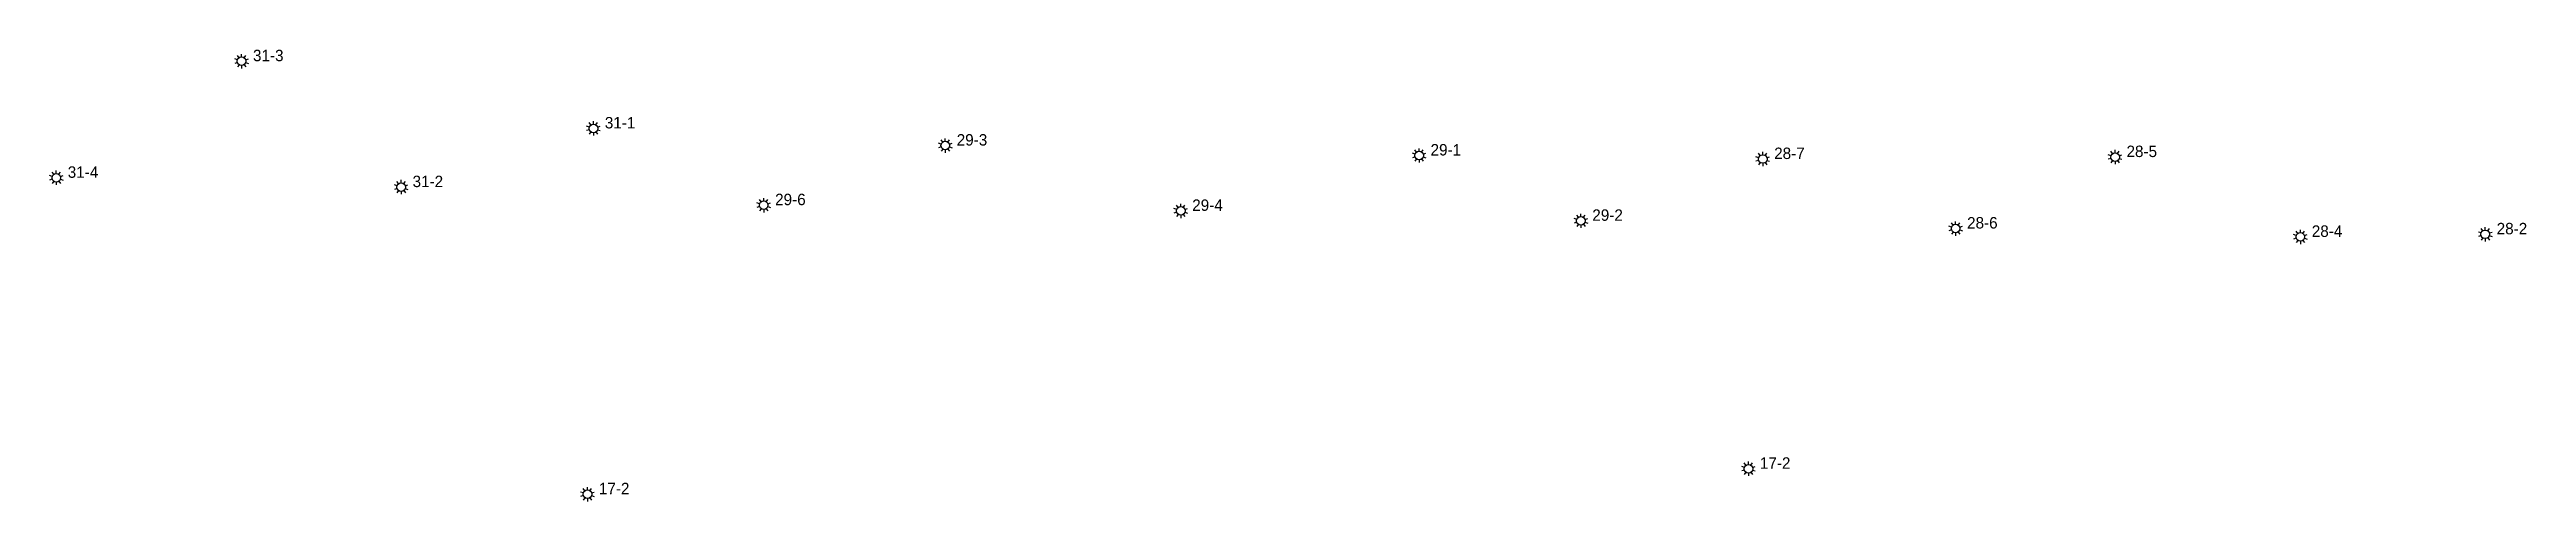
# Model space of a CAD drawing. Extents: x 486468 to 494393, y 5455952 to 5461583.
# Drawn here: x 487269.6 to 487703.3, y 5457550.6 to 5457629.6 of the extents above; entities that cross this region are included whole.
import ezdxf

# ---------------------------------------------------------------- set-up
doc = ezdxf.new("R2010")
doc.units = 0
doc.layers.add('Level 0', color=7, linetype='Continuous')
doc.layers.add('StreetLightingPoles', color=7, linetype='Continuous')

msp = doc.modelspace()

# ---------------------------------------------------------------- texts
at = {"layer": 'StreetLightingPoles'}
for s, p in [('31-3', (487305.203, 5457627.539)), ('31-1', (487366.815, 5457615.786)), ('29-3', (487428.433, 5457612.792)), ('29-1', (487511.412, 5457611.053)), ('28-7', (487571.581, 5457610.437)), ('28-5', (487633.279, 5457610.781)), ('31-4', (487272.766, 5457607.151)), ('31-2', (487333.152, 5457605.52)), ('29-6', (487396.633, 5457602.364)), ('29-4', (487469.674, 5457601.37)), ('29-2', (487539.734, 5457599.632)), ('28-6', (487605.358, 5457598.285)), ('28-4', (487665.724, 5457596.825)), ('28-2', (487698.099, 5457597.273)), ('17-2', (487569.082, 5457556.279)), ('17-2', (487365.773, 5457551.821))]:
    msp.add_text(s, height=2, dxfattribs=at).set_placement(p)

# ---------------------------------------------------------------- blocks, each defined once
blk = doc.blocks.new('Light')
at = {"layer": 'Level 0'}
for p, q in [((-0.71, 0.23), (-1.19, 0.39)), ((-0.44, 0.61), (-0.73, 1.01)), ((0, 0.75), (0, 1.25)), ((0.44, 0.61), (0.73, 1.01)), ((0.71, 0.23), (1.19, 0.39)), ((-0.71, -0.23), (-1.19, -0.39)), ((-0.44, -0.61), (-0.73, -1.01)), ((0, -0.75), (0, -1.25)), ((0.44, -0.61), (0.73, -1.01)), ((0.71, -0.23), (1.19, -0.39))]:
    blk.add_line(p, q, dxfattribs=at)
blk.add_circle((0, 0), 0.75, dxfattribs=at)

# ---------------------------------------------------------------- block references
at = {"layer": 'StreetLightingPoles'}
for p in [(487303.203, 5457627.539), (487364.815, 5457615.786), (487426.433, 5457612.792), (487509.412, 5457611.053), (487569.581, 5457610.437), (487631.279, 5457610.781), (487270.766, 5457607.151), (487331.152, 5457605.52), (487394.633, 5457602.364), (487467.674, 5457601.37), (487537.734, 5457599.632), (487603.358, 5457598.285), (487663.724, 5457596.825), (487696.099, 5457597.273), (487567.082, 5457556.279), (487363.773, 5457551.821)]:
    msp.add_blockref('Light', p, dxfattribs=at)

msp.set_redraw_order([(e.dxf.handle, doc.entitydb.next_handle()) for e in msp.query("TEXT MTEXT ATTDEF DIMENSION ARC_DIMENSION")])  # texts and dimensions are drawn at this point

doc.saveas('drawing.dxf')
